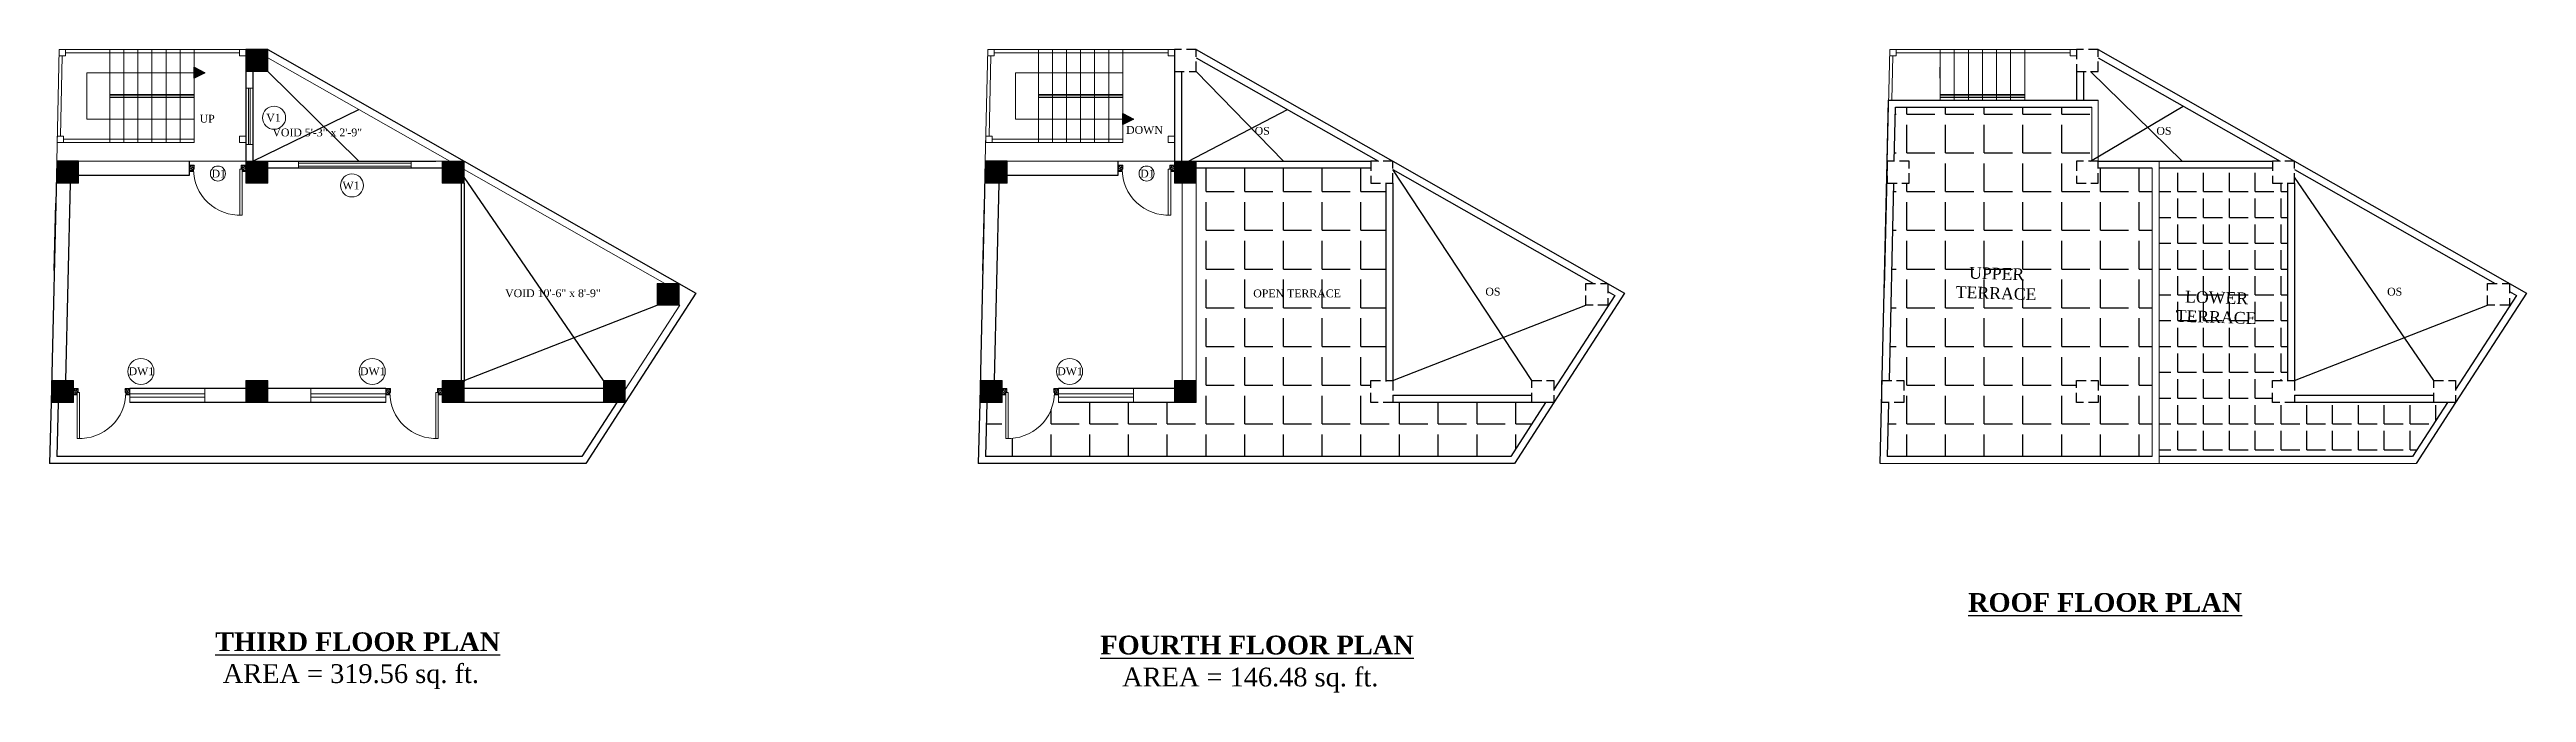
# Model space of a CAD drawing. Header units: inches. Extents: x 155573 to 346502, y -56182 to -26384.
# Drawn here: x 157423 to 159007, y -26795 to -26384 of the extents above; entities that cross this region are included whole.
import ezdxf

# ---------------------------------------------------------------- set-up
doc = ezdxf.new("R2010")
doc.units = ezdxf.units.IN
doc.header["$LTSCALE"] = 5
doc.header["$MEASUREMENT"] = 0
doc.linetypes.add('HIDDEN', pattern=[0.375, 0.25, -0.125])
for name, color, linetype, lineweight in [('A-WALL', 7, 'Continuous', 9), ('DOOR', 62, 'Continuous', 0), ('Dw', 2, 'Continuous', 18)]:
    doc.layers.add(name, color=color, linetype=linetype, lineweight=lineweight)
doc.layers.add('TEXT', color=6, linetype='Continuous')
doc.layers.add('WALL', color=7, linetype='Continuous')
doc.styles.add('ordinary', font='times.ttf')

msp = doc.modelspace()

# ---------------------------------------------------------------- texts
at = {"layer": 'TEXT', "style": 'ordinary'}
for s, p in [('UP', (157519.2, -26431.1, -72.7)), ('V1', (157561.8, -26430.5, -72.7)), ('VOID 5\'-3" x 2\'-9"', (157565.7, -26439.9, -72.7)), ('DOWN', (158111.5, -26438.3, -72.7)), ('OS', (158193.7, -26438.9, -72.7)), ('OS', (158770.2, -26438.9, -72.7)), ('D1', (157526.8, -26466.2, -72.7)), ('W1', (157610.5, -26473.8, -72.7)), ('D1', (158120.5, -26466.2, -72.7)), ('VOID 10\'-6" x 8\'-9"', (157714.5, -26542.7, -72.7)), ('OPEN TERRACE', (158192.8, -26542.8, -72.7)), ('OS', (158341.2, -26541.7, -72.7)), ('OS', (158917.7, -26541.7, -72.7)), ('DW1', (157473.8, -26592.6, -72.7)), ('DW1', (157621.7, -26592.6, -72.7)), ('DW1', (158067.5, -26592.6, -72.7))]:
    msp.add_text(s, height=5, dxfattribs=at).set_placement(p)
at = {"layer": 'TEXT', "char_height": 7.5, "attachment_point": 8, "rotation": 358.2896, "style": 'ordinary'}
for s, insert in [('UPPER\\PTERRACE', (158667.6, -26544, -72.7)), ('LOWER\\PTERRACE', (158808.2, -26559.3, -72.7))]:
    msp.add_mtext_dynamic_manual_height_columns(s, width=101.569, gutter_width=1720.7, heights=[0], dxfattribs=dict(at, insert=insert))
at = {"layer": 'TEXT', "char_height": 12, "width": 219.815, "attachment_point": 8, "style": 'ordinary'}
for s, insert in [('{\\fTimes New Roman|b1|i0|c0|p18;\\LROOF FLOOR PLAN}', (158737.4, -26744.1, -72.7)), ('{\\fTimes New Roman|b1|i0|c0|p18;\\LTHIRD FLOOR PLAN}', (157620.2, -26769.2, -72.7)), ('{\\fTimes New Roman|b1|i0|c0|p18;\\LFOURTH FLOOR PLAN}', (158195.2, -26771.3, -72.7)), ('AREA = 319.56 sq. ft.', (157615.9, -26793.3, -72.7)), ('AREA = 146.48 sq. ft.', (158190.9, -26795.5, -72.7))]:
    msp.add_mtext(s, dxfattribs=dict(at, insert=insert))

# ---------------------------------------------------------------- blocks, each defined once
blk = doc.blocks.new('A$C27B36B59')
at = {"layer": 'DOOR'}
for p, q in [((0, 4), (0, 0)), ((2.5, 4), (0, 4)), ((0, 0), (3, 0)), ((2.5, 2.5), (2.5, 4)), ((3, 2.5), (2.5, 2.5)), ((3, 0), (3, 2.5))]:
    blk.add_line(p, q, dxfattribs=at)
for centre, radius, start, end in [((-1.4, -0.5), 4.75, 22.1411, 72.838), ((1.3, 2.1), 1.64, 45.138, 144.8948), ((2.2, 0.3), 2.49, 83.3149, 152.658), ((0.1, 0.4), 2.05, 349.4875, 93.6805), ((2, -0.5), 2.01, 58.7447, 166.495), ((-0.1, 0.3), 1.13, 343.542, 86.947), ((2.1, -0.4), 1.17, 38.2816, 160.1519)]:
    blk.add_arc(centre, radius, start, end, dxfattribs=at)
blk = doc.blocks.new('D2')
at = {"layer": 'DOOR'}
for p, q in [((74474, 24047.6), (74474, 24018.1)), ((74474, 24047.6), (74475.5, 24047.6)), ((74475.5, 24047.6), (74475.5, 24018.1))]:
    blk.add_line(p, q, dxfattribs=at)
blk.add_arc((74474, 24047.6), 29.5, 180, 272.9146, dxfattribs=at)
at = {"layer": 'DOOR', "xscale": -1, "rotation": 180}
blk.add_blockref('A$C27B36B59', (74442, 24050.1), dxfattribs=at)
at = {"layer": 'DOOR', "rotation": 180}
blk.add_blockref('A$C27B36B59', (74478, 24050.1), dxfattribs=at)

# ---------------------------------------------------------------- hatches: boundary and pattern name
at = {"ltscale": 5}
for points in [[(157515.7, -26402.7), (157515.7, -26395.7), (157522.6, -26399.2)], [(158109.4, -26432.4), (158109.4, -26425.3), (158116.3, -26428.9)]]:
    msp.add_hatch(color=256, dxfattribs=at).paths.add_polyline_path(points)
at = {"layer": 'WALL', "linetype": 'ByBlock', "ltscale": 5, "true_color": 0xf8991e}
h = msp.add_hatch(color=30, dxfattribs=at)
h.dxf.hatch_style = 1
h.paths.add_polyline_path([(157548.7, -26398.4), (157562.7, -26398.4), (157562.7, -26384.4), (157548.7, -26384.4)])
h = msp.add_hatch(dxfattribs=at)
h.set_pattern_fill('ANGLE', color=30, scale=90)
h.set_pattern_definition([(0, (19589.86, 650.744), (0, 24.75), [18, -6.75]), (90, (19589.86, 650.744), (-24.75, 2e-15), [18, -6.75])])
h.paths.add_polyline_path([(158767.5, -26460.3), (158733, -26460.3), (158733, -26469.8), (158719, -26469.8), (158719, -26455.8), (158728, -26455.8), (158729, -26455.2), (158729, -26421.3), (158603.4, -26421.3), (158602.6, -26455.8), (158612.1, -26455.8), (158612.1, -26469.8), (158602.2, -26469.8), (158599.3, -26596.1), (158608.7, -26596.1), (158608.7, -26610.1), (158598.9, -26610.1), (158598.1, -26644.6), (158767.5, -26644.6)])
h.paths.add_polyline_path([(158719, -26596.1), (158733, -26596.1), (158733, -26610.1), (158719, -26610.1)], flags=16)
h.paths.add_polyline_path([(158640.3, -26547.3), (158694.5, -26548.9), (158695.3, -26520.4), (158641.2, -26518.8)], flags=24)
h = msp.add_hatch(color=30, dxfattribs=at)
h.dxf.hatch_style = 1
h.paths.add_polyline_path([(157427.8, -26469.8), (157441.8, -26469.8), (157441.8, -26455.8), (157427.8, -26455.8)])
h = msp.add_hatch(color=30, dxfattribs=at)
h.dxf.hatch_style = 1
h.paths.add_polyline_path([(157548.7, -26469.8), (157562.7, -26469.8), (157562.7, -26455.8), (157548.7, -26455.8)])
h = msp.add_hatch(color=30, dxfattribs=at)
h.dxf.hatch_style = 1
h.paths.add_polyline_path([(157688.3, -26469.8), (157688.3, -26455.8), (157674.3, -26455.8), (157674.3, -26469.8)])
h = msp.add_hatch(color=30, dxfattribs=at)
h.dxf.hatch_style = 1
h.paths.add_polyline_path([(158021.5, -26469.8), (158035.5, -26469.8), (158035.5, -26455.8), (158021.5, -26455.8)])
h = msp.add_hatch(dxfattribs=at)
h.set_pattern_fill('ANGLE', color=30, scale=90)
h.set_pattern_definition([(0, (19686.333, 650.744), (0, 24.75), [18, -6.75]), (90, (19686.333, 650.744), (-24.75, 2e-15), [18, -6.75])])
h.paths.add_polyline_path([(158156.4, -26460.3), (158156.4, -26469.8), (158156.4, -26596.1), (158156.4, -26610.1), (158142.4, -26610.1), (158068.2, -26610.1), (158068.2, -26605.1), (158065.7, -26605.1, -0.414214), (158034.7, -26633), (158034.7, -26605.1), (158032.2, -26605.1), (158032.2, -26610.1), (158022.4, -26610.1), (158021.6, -26644.6), (158357.4, -26644.6), (158379.7, -26610.1), (158282, -26610.1), (158268, -26610.1), (158268, -26596.1), (158277.5, -26596.1), (158277.5, -26469.8), (158268, -26469.8), (158268, -26460.3)])
h.paths.add_polyline_path([(158191.6, -26544.2), (158248.9, -26544.2), (158248.9, -26536.5), (158191.6, -26536.5)], flags=24)
h = msp.add_hatch(color=30, dxfattribs=at)
h.dxf.hatch_style = 1
h.paths.add_polyline_path([(158142.4, -26469.8), (158156.4, -26469.8), (158156.4, -26455.8), (158142.4, -26455.8)])
h = msp.add_hatch(dxfattribs=at)
h.set_pattern_fill('ANGLE', color=30, scale=60)
h.set_pattern_definition([(0, (19589.86, 650.744), (0, 16.5), [12, -4.5]), (90, (19589.86, 650.744), (-16.5, 1e-15), [12, -4.5])])
h.paths.add_polyline_path([(158854, -26469.8), (158844.5, -26469.8), (158844.5, -26460.3), (158772, -26460.3), (158772, -26644.6), (158933.9, -26644.6), (158956.2, -26610.1), (158858.5, -26610.1), (158844.5, -26610.1), (158844.5, -26596.1), (158854, -26596.1)])
h.paths.add_polyline_path([(158781, -26562.6), (158835.1, -26564.2), (158836, -26535.7), (158781.8, -26534.1)], flags=24)
h = msp.add_hatch(color=30, dxfattribs=at)
h.dxf.hatch_style = 1
h.paths.add_polyline_path([(157811.7, -26533.9), (157811.7, -26547.9), (157825.7, -26547.9), (157825.7, -26533.9)])
h = msp.add_hatch(color=30, dxfattribs=at)
h.dxf.hatch_style = 1
h.paths.add_polyline_path([(157424.5, -26596.1), (157424.5, -26610.1), (157438.5, -26610.1), (157438.5, -26596.1)])
h = msp.add_hatch(color=30, dxfattribs=at)
h.dxf.hatch_style = 1
h.paths.add_polyline_path([(157548.7, -26596.1), (157548.7, -26610.1), (157562.7, -26610.1), (157562.7, -26596.1)])
h = msp.add_hatch(color=30, dxfattribs=at)
h.dxf.hatch_style = 1
h.paths.add_polyline_path([(157674.3, -26596.1), (157674.3, -26610.1), (157688.3, -26610.1), (157688.3, -26596.1)])
h = msp.add_hatch(color=30, dxfattribs=at)
h.dxf.hatch_style = 1
h.paths.add_polyline_path([(157777.3, -26596.1), (157777.3, -26610.1), (157791.3, -26610.1), (157791.3, -26596.1)])
h = msp.add_hatch(color=30, dxfattribs=at)
h.dxf.hatch_style = 1
h.paths.add_polyline_path([(158018.2, -26596.1), (158018.2, -26610.1), (158032.2, -26610.1), (158032.2, -26596.1)])
h = msp.add_hatch(color=30, dxfattribs=at)
h.dxf.hatch_style = 1
h.paths.add_polyline_path([(158142.4, -26596.1), (158142.4, -26610.1), (158156.4, -26610.1), (158156.4, -26596.1)])

# ---------------------------------------------------------------- linework, layer by layer
at = {"ltscale": 5}
for p, q in [((157515.7, -26402.7, -72.7), (157515.7, -26395.7, -72.7)), ((157515.7, -26395.7, -72.7), (157522.6, -26399.2, -72.7)), ((158632, -26402.7, -72.7), (158632, -26395.7, -72.7)), ((157522.6, -26399.2, -72.7), (157515.7, -26402.7, -72.7)), ((158109.4, -26432.4, -72.7), (158109.4, -26425.3, -72.7)), ((158109.4, -26425.3, -72.7), (158116.3, -26428.9, -72.7)), ((158116.3, -26428.9, -72.7), (158109.4, -26432.4, -72.7))]:
    msp.add_line(p, q, dxfattribs=at)
at = {"layer": 'A-WALL', "ltscale": 5}
for p, q in [((157429.5, -26384.4, -72.7), (157427.8, -26455.8, -72.7)), ((157548.7, -26384.4, -72.7), (157429.5, -26384.4, -72.7)), ((157431.4, -26388.4, -72.7), (157430.2, -26439.8, -72.7)), ((157544.7, -26386.4, -72.7), (157433.5, -26386.4, -72.7)), ((157461.7, -26384.4, -72.7), (157461.7, -26443.8, -72.7)), ((157470.7, -26384.4, -72.7), (157470.7, -26443.8, -72.7)), ((157479.7, -26384.4, -72.7), (157479.7, -26443.8, -72.7)), ((157488.7, -26384.4, -72.7), (157488.7, -26443.8, -72.7)), ((157497.7, -26384.4, -72.7), (157497.7, -26443.8, -72.7)), ((157506.7, -26384.4, -72.7), (157506.7, -26443.8, -72.7)), ((157515.7, -26384.4, -72.7), (157515.7, -26414.1, -72.7)), ((158023.2, -26384.4, -72.7), (158021.5, -26455.8, -72.7)), ((158142.4, -26384.4, -72.7), (158023.2, -26384.4, -72.7)), ((158025.1, -26388.4, -72.7), (158023.9, -26439.8, -72.7)), ((158138.4, -26386.4, -72.7), (158027.2, -26386.4, -72.7)), ((158055.4, -26384.4, -72.7), (158055.4, -26443.8, -72.7)), ((158064.4, -26384.4, -72.7), (158064.4, -26443.8, -72.7)), ((158073.4, -26384.4, -72.7), (158073.4, -26443.8, -72.7)), ((158082.4, -26384.4, -72.7), (158082.4, -26443.8, -72.7)), ((158091.4, -26384.4, -72.7), (158091.4, -26443.8, -72.7)), ((158100.4, -26384.4, -72.7), (158100.4, -26443.8, -72.7)), ((158109.4, -26384.4, -72.7), (158109.4, -26414.1, -72.7)), ((158599.8, -26384.4, -72.7), (158598.1, -26455.8, -72.7)), ((158719, -26384.4, -72.7), (158599.8, -26384.4, -72.7)), ((158601.7, -26388.4, -72.7), (158601, -26416.8, -72.7)), ((158715, -26386.4, -72.7), (158603.8, -26386.4, -72.7)), ((158632, -26384.4, -72.7), (158632, -26416.8, -72.7)), ((158641, -26384.4, -72.7), (158641, -26416.8, -72.7)), ((158650, -26384.4, -72.7), (158650, -26416.8, -72.7)), ((158659, -26384.4, -72.7), (158659, -26416.8, -72.7)), ((158668, -26384.4, -72.7), (158668, -26416.8, -72.7)), ((158677, -26384.4, -72.7), (158677, -26416.8, -72.7)), ((158686, -26384.4, -72.7), (158686, -26414.1, -72.7)), ((157447.1, -26428.9, -72.7), (157447.1, -26399.2, -72.7)), ((157447.1, -26399.2, -72.7), (157515.7, -26399.2, -72.7)), ((157515.7, -26413.1, -72.7), (157461.7, -26413.1, -72.7)), ((157553.2, -26409.1, -72.7), (157548.7, -26409.1, -72.7)), ((158040.8, -26428.9, -72.7), (158040.8, -26399.2, -72.7)), ((158040.8, -26399.2, -72.7), (158109.4, -26399.2, -72.7)), ((158109.4, -26413.1, -72.7), (158055.4, -26413.1, -72.7)), ((158686, -26413.1, -72.7), (158632, -26413.1, -72.7)), ((157515.7, -26428.9, -72.7), (157447.1, -26428.9, -72.7)), ((157515.7, -26414.1, -72.7), (157461.7, -26414.1, -72.7)), ((157515.7, -26415.1, -72.7), (157461.7, -26415.1, -72.7)), ((157515.7, -26414.1, -72.7), (157515.7, -26443.8, -72.7)), ((158109.4, -26428.9, -72.7), (158040.8, -26428.9, -72.7)), ((158109.4, -26414.1, -72.7), (158055.4, -26414.1, -72.7)), ((158109.4, -26415.1, -72.7), (158055.4, -26415.1, -72.7)), ((158109.4, -26414.1, -72.7), (158109.4, -26443.8, -72.7)), ((158686, -26414.1, -72.7), (158632, -26414.1, -72.7)), ((158686, -26415.1, -72.7), (158632, -26415.1, -72.7)), ((158686, -26414.1, -72.7), (158686, -26416.8, -72.7)), ((158729, -26455.8, -72.7), (158729, -26421.3, -72.7)), ((158733, -26455.8, -72.7), (158733, -26416.8, -72.7)), ((157515.7, -26443.8, -72.7), (157428.1, -26443.8, -72.7)), ((157515.7, -26441.8, -72.7), (157432.2, -26441.8, -72.7)), ((157548.7, -26443.8, -72.7), (157544.7, -26443.8, -72.7)), ((158109.4, -26443.8, -72.7), (158021.8, -26443.8, -72.7)), ((158109.4, -26441.8, -72.7), (158025.9, -26441.8, -72.7)), ((158142.4, -26443.8, -72.7), (158138.4, -26443.8, -72.7)), ((157548.7, -26455.8, -72.7), (157427.8, -26455.8, -72.7)), ((157553.2, -26445.1, -72.7), (157548.7, -26445.1, -72.7)), ((157582.5, -26460.3, -72.7), (157582.5, -26455.8, -72.7)), ((157654.5, -26460.3, -72.7), (157654.5, -26455.8, -72.7)), ((158142.4, -26455.8, -72.7), (158021.5, -26455.8, -72.7)), ((158767.5, -26644.6, -72.7), (158767.5, -26460.3, -72.7)), ((158772, -26649.1, -72.7), (158772, -26455.8, -72.7)), ((158147.4, -26469.8, -72.7), (158147.4, -26596.1, -72.7)), ((158156.4, -26469.8, -72.7), (158156.4, -26596.1, -72.7)), ((157474.5, -26601.1, -72.7), (157474.5, -26610.1, -72.7)), ((157522.5, -26601.1, -72.7), (157522.5, -26610.1, -72.7)), ((157590.3, -26601.1, -72.7), (157590.3, -26610.1, -72.7)), ((157638.3, -26601.1, -72.7), (157638.3, -26610.1, -72.7)), ((158068.2, -26601.1, -72.7), (158068.2, -26610.1, -72.7)), ((158116.2, -26601.1, -72.7), (158116.2, -26610.1, -72.7)), ((157424.5, -26610.1, -72.7), (157424.2, -26610.1, -72.7)), ((158018.2, -26610.1, -72.7), (158017.9, -26610.1, -72.7)), ((158936.3, -26649.1, -72.7), (158593.5, -26649.1, -72.7))]:
    msp.add_line(p, q, dxfattribs=at)
at = {"layer": 'A-WALL', "lineweight": 30}
for p, q in [((157548.7, -26384.4, -72.7), (157548.7, -26455.8, -72.7)), ((157562.7, -26384.4, -72.7), (157548.7, -26384.4, -72.7)), ((157562.7, -26384.4, -72.7), (157688.3, -26455.8, -72.7)), ((158142.4, -26384.4, -72.7), (158142.4, -26455.8, -72.7)), ((158156.4, -26384.4, -72.7), (158282, -26455.8, -72.7)), ((158156.4, -26389.6, -72.7), (158272.9, -26455.8, -72.7)), ((158733, -26384.4, -72.7), (158858.5, -26455.8, -72.7)), ((158733, -26389.6, -72.7), (158849.4, -26455.8, -72.7)), ((157553.2, -26398.4, -72.7), (157553.2, -26455.8, -72.7)), ((157553.2, -26398.4, -72.7), (157553.2, -26455.8, -72.7)), ((158142.4, -26398.4, -72.7), (158142.4, -26455.8, -72.7)), ((158146.9, -26398.4, -72.7), (158146.9, -26455.8, -72.7)), ((158719, -26398.4, -72.7), (158719, -26416.8, -72.7)), ((158723.5, -26398.4, -72.7), (158723.5, -26416.8, -72.7)), ((158593.5, -26649.1, -72.7), (158598.9, -26419.7, -72.7)), ((158598.1, -26455.8, -72.7), (158599, -26416.8, -72.7)), ((158599, -26416.8, -72.7), (158733, -26416.8, -72.7)), ((158602.6, -26455.8, -72.7), (158603.4, -26421.3, -72.7)), ((158603.4, -26421.3, -72.7), (158729, -26421.3, -72.7)), ((157427.8, -26455.8, -72.7), (157424.2, -26610.1, -72.7)), ((157441.8, -26455.8, -72.7), (157427.8, -26455.8, -72.7)), ((157512.7, -26464.8, -72.7), (157512.7, -26455.8, -72.7)), ((157562.7, -26455.8, -72.7), (157670.1, -26455.8, -72.7)), ((157674.3, -26460.3, -72.7), (157562.7, -26460.3, -72.7)), ((157688.3, -26455.8, -72.7), (157836.5, -26540.1, -72.7)), ((158021.5, -26455.8, -72.7), (158017.9, -26610.1, -72.7)), ((158035.5, -26455.8, -72.7), (158021.5, -26455.8, -72.7)), ((158035.5, -26455.8, -72.7), (158021.5, -26455.8, -72.7)), ((158106.4, -26464.8, -72.7), (158106.4, -26455.8, -72.7)), ((158156.4, -26455.8, -72.7), (158268, -26455.8, -72.7)), ((158268, -26460.3, -72.7), (158156.4, -26460.3, -72.7)), ((158282, -26455.8, -72.7), (158430.2, -26540.1, -72.7)), ((158598.1, -26455.8, -72.7), (158596.2, -26536.7, -72.7)), ((158733, -26455.8, -72.7), (158844.5, -26455.8, -72.7)), ((158767.5, -26460.3, -72.7), (158733, -26460.3, -72.7)), ((158844.5, -26460.3, -72.7), (158772, -26460.3, -72.7)), ((158858.5, -26455.8, -72.7), (159006.8, -26540.1, -72.7)), ((157436.5, -26469.8, -72.7), (157433.5, -26596.1, -72.7)), ((157441.8, -26464.8, -72.7), (157512.7, -26464.8, -72.7)), ((157686.3, -26469.8, -72.7), (157686.3, -26596.6, -72.7)), ((157688.3, -26469.8, -72.7), (157688.3, -26596.6, -72.7)), ((158030.2, -26469.8, -72.7), (158027.2, -26596.1, -72.7)), ((158035.5, -26464.8, -72.7), (158106.4, -26464.8, -72.7)), ((158277.5, -26469.8, -72.7), (158277.5, -26596.6, -72.7)), ((158282, -26461, -72.7), (158410.3, -26533.9, -72.7)), ((158282, -26469.8, -72.7), (158282, -26596.6, -72.7)), ((158602.2, -26469.8, -72.7), (158599.3, -26596.1, -72.7)), ((158854, -26469.8, -72.7), (158854, -26596.1, -72.7)), ((158858.5, -26461, -72.7), (158986.8, -26533.9, -72.7)), ((158858.5, -26469.8, -72.7), (158858.5, -26596.6, -72.7)), ((157426.2, -26525.7, -72.7), (157427.2, -26482.7, -72.7)), ((158019.9, -26525.7, -72.7), (158020.9, -26482.7, -72.7)), ((158419.4, -26539.1, -72.7), (158423.9, -26541.6, -72.7)), ((158995.9, -26539.1, -72.7), (159000.4, -26541.6, -72.7)), ((157836.5, -26540.1, -72.7), (157791.3, -26610.1, -72.7)), ((158430.2, -26540.1, -72.7), (158385, -26610.1, -72.7)), ((158423.9, -26541.6, -72.7), (158385, -26601.8, -72.7)), ((159006.8, -26540.1, -72.7), (158961.5, -26610.1, -72.7)), ((159000.4, -26541.6, -72.7), (158961.5, -26601.8, -72.7)), ((157548.7, -26601.1, -72.7), (157474.5, -26601.1, -72.7)), ((157638.3, -26601.1, -72.7), (157562.7, -26601.1, -72.7)), ((157777.3, -26601.1, -72.7), (157688.3, -26601.1, -72.7)), ((158142.4, -26601.1, -72.7), (158068.2, -26601.1, -72.7)), ((157424.2, -26610.1, -72.7), (157423.2, -26649.1, -72.7)), ((157428.7, -26610.1, -72.7), (157427.9, -26644.6, -72.7)), ((157638.3, -26610.1, -72.7), (157474.5, -26610.1, -72.7)), ((157791.3, -26610.1, -72.7), (157688.3, -26610.1, -72.7)), ((157785.9, -26610.1, -72.7), (157763.6, -26644.6, -72.7)), ((157791.3, -26610.1, -72.7), (157766.1, -26649.1, -72.7)), ((158017.9, -26610.1, -72.7), (158017, -26649.1, -72.7)), ((158022.4, -26610.1, -72.7), (158021.6, -26644.6, -72.7)), ((158142.4, -26610.1, -72.7), (158068.2, -26610.1, -72.7)), ((158371, -26605.6, -72.7), (158282, -26605.6, -72.7)), ((158385, -26610.1, -72.7), (158282, -26610.1, -72.7)), ((158379.7, -26610.1, -72.7), (158357.4, -26644.6, -72.7)), ((158385, -26610.1, -72.7), (158359.8, -26649.1, -72.7)), ((158598.9, -26610.1, -72.7), (158598.1, -26644.6, -72.7)), ((158947.5, -26605.6, -72.7), (158858.5, -26605.6, -72.7)), ((158961.5, -26610.1, -72.7), (158858.5, -26610.1, -72.7)), ((158956.2, -26610.1, -72.7), (158933.9, -26644.6, -72.7)), ((158961.5, -26610.1, -72.7), (158936.3, -26649.1, -72.7)), ((157766.1, -26649.1, -72.7), (157423.2, -26649.1, -72.7)), ((157763.6, -26644.6, -72.7), (157427.9, -26644.6, -72.7)), ((158359.8, -26649.1, -72.7), (158017, -26649.1, -72.7)), ((158357.4, -26644.6, -72.7), (158021.6, -26644.6, -72.7)), ((158767.5, -26644.6, -72.7), (158598.1, -26644.6, -72.7)), ((158933.9, -26644.6, -72.7), (158772, -26644.6, -72.7))]:
    msp.add_line(p, q, dxfattribs=at)
at = {"layer": 'A-WALL', "ltscale": 5, "elevation": -72.7}
for points in [[(157429.5, -26384.4), (157433.5, -26384.4), (157433.5, -26388.4), (157429.5, -26388.4)], [(157544.7, -26384.4), (157548.7, -26384.4), (157548.7, -26388.4), (157544.7, -26388.4)], [(157548.7, -26398.4), (157562.7, -26398.4), (157562.7, -26384.4), (157548.7, -26384.4)], [(157562.7, -26389.6), (157562.7, -26398.4), (157553.2, -26398.4), (157553.2, -26419.8), (157553.2, -26455.8), (157562.7, -26455.8), (157679.2, -26455.8)], [(158023.2, -26384.4), (158027.2, -26384.4), (158027.2, -26388.4), (158023.2, -26388.4)], [(158138.4, -26384.4), (158142.4, -26384.4), (158142.4, -26388.4), (158138.4, -26388.4)], [(158599.8, -26384.4), (158603.8, -26384.4), (158603.8, -26388.4), (158599.8, -26388.4)], [(158715, -26384.4), (158719, -26384.4), (158719, -26388.4), (158715, -26388.4)], [(157428.2, -26439.8), (157432.2, -26439.8), (157432.2, -26443.8), (157428.2, -26443.8)], [(157544.7, -26439.8), (157548.7, -26439.8), (157548.7, -26443.8), (157544.7, -26443.8)], [(158021.9, -26439.8), (158025.9, -26439.8), (158025.9, -26443.8), (158021.9, -26443.8)], [(158138.4, -26439.8), (158142.4, -26439.8), (158142.4, -26443.8), (158138.4, -26443.8)], [(157427.8, -26469.8), (157441.8, -26469.8), (157441.8, -26455.8), (157427.8, -26455.8)], [(157548.7, -26469.8), (157562.7, -26469.8), (157562.7, -26455.8), (157548.7, -26455.8)], [(157674.3, -26469.8), (157688.3, -26469.8), (157688.3, -26455.8), (157674.3, -26455.8)], [(158021.5, -26469.8), (158035.5, -26469.8), (158035.5, -26455.8), (158021.5, -26455.8)], [(158142.4, -26469.8), (158156.4, -26469.8), (158156.4, -26455.8), (158142.4, -26455.8)], [(157811.7, -26533.9), (157825.7, -26533.9), (157825.7, -26547.9), (157811.7, -26547.9)], [(157424.5, -26596.1), (157438.5, -26596.1), (157438.5, -26610.1), (157424.5, -26610.1)], [(157548.7, -26596.1), (157562.7, -26596.1), (157562.7, -26610.1), (157548.7, -26610.1)], [(157674.3, -26596.1), (157688.3, -26596.1), (157688.3, -26610.1), (157674.3, -26610.1)], [(157777.3, -26596.1), (157791.3, -26596.1), (157791.3, -26610.1), (157777.3, -26610.1)], [(158018.2, -26596.1), (158032.2, -26596.1), (158032.2, -26610.1), (158018.2, -26610.1)], [(158142.4, -26596.1), (158156.4, -26596.1), (158156.4, -26610.1), (158142.4, -26610.1)]]:
    msp.add_lwpolyline(points, close=True, dxfattribs=at)
msp.add_lwpolyline([(157688.3, -26601.1), (157688.3, -26601.1), (157777.3, -26601.1), (157777.3, -26596.1), (157791.3, -26596.1), (157791.3, -26601.8), (157826.1, -26547.9), (157811.7, -26547.9), (157811.7, -26533.9), (157816.6, -26533.9), (157688.3, -26461), (157688.3, -26469.8)], dxfattribs=at)
at = {"layer": 'A-WALL', "ltscale": 5}
for centre, radius in [((157566.8, -26428, -72.7), 7.38), ((157530.9, -26463.7, -72.7), 4.82), ((158124.6, -26463.7, -72.7), 4.82), ((157616.6, -26471.3, -72.7), 7.38), ((157481.7, -26590.2, -72.7), 8.32), ((157629.6, -26590.2, -72.7), 8.32), ((158075.4, -26590.2, -72.7), 8.32)]:
    msp.add_circle(centre, radius, dxfattribs=at)
at = {"layer": 'Dw', "color": 3}
for p, q in [((157550.5, -26445.1, -72.7), (157550.5, -26409.1, -72.7)), ((157551.5, -26445.1, -72.7), (157551.5, -26409.1, -72.7)), ((157654.5, -26457, -72.7), (157582.5, -26457, -72.7)), ((157654.5, -26459, -72.7), (157582.5, -26459, -72.7)), ((157522.5, -26604.6, -72.7), (157474.5, -26604.6, -72.7)), ((157522.5, -26606.6, -72.7), (157474.5, -26606.6, -72.7)), ((157590.3, -26604.6, -72.7), (157638.3, -26604.6, -72.7)), ((157590.3, -26606.6, -72.7), (157638.3, -26606.6, -72.7)), ((158116.2, -26604.6, -72.7), (158068.2, -26604.6, -72.7)), ((158116.2, -26606.6, -72.7), (158068.2, -26606.6, -72.7))]:
    msp.add_line(p, q, dxfattribs=at)
at = {"layer": 'WALL', "color": 30, "linetype": 'ByBlock', "ltscale": 5, "true_color": 0xf8991e}
for p, q in [((157562.7, -26398.4, -72.7), (157620.9, -26455.8, -72.7)), ((158156.4, -26398.4, -72.7), (158212.2, -26455.8, -72.7)), ((158728, -26398.4, -72.7), (158786.6, -26455.8, -72.7)), ((157553.2, -26455.8, -72.7), (157620.9, -26422.7, -72.7)), ((158151.4, -26455.8, -72.7), (158214.7, -26422.7, -72.7)), ((158728, -26455.8, -72.7), (158787.4, -26420.5, -72.7)), ((157777.3, -26596.1, -72.7), (157688.3, -26466.1, -72.7)), ((158371, -26596.1, -72.7), (158282, -26461, -72.7)), ((158947.5, -26596.1, -72.7), (158858.5, -26466.1, -72.7)), ((157688.3, -26596.1, -72.7), (157811.7, -26547.9, -72.7)), ((158282, -26596.1, -72.7), (158405.4, -26547.9, -72.7)), ((158858.5, -26596.1, -72.7), (158981.9, -26547.9, -72.7))]:
    msp.add_line(p, q, dxfattribs=at)
at = {"layer": 'WALL', "color": 2, "linetype": 'HIDDEN', "ltscale": 5, "elevation": -72.7}
for points in [[(158142.4, -26398.4), (158156.4, -26398.4), (158156.4, -26384.4), (158142.4, -26384.4)], [(158719, -26398.4), (158733, -26398.4), (158733, -26384.4), (158719, -26384.4)], [(158268, -26469.8), (158282, -26469.8), (158282, -26455.8), (158268, -26455.8)], [(158598.1, -26469.8), (158612.1, -26469.8), (158612.1, -26455.8), (158598.1, -26455.8)], [(158719, -26469.8), (158733, -26469.8), (158733, -26455.8), (158719, -26455.8)], [(158844.5, -26469.8), (158858.5, -26469.8), (158858.5, -26455.8), (158844.5, -26455.8)], [(158405.4, -26533.9), (158419.4, -26533.9), (158419.4, -26547.9), (158405.4, -26547.9)], [(158981.9, -26533.9), (158995.9, -26533.9), (158995.9, -26547.9), (158981.9, -26547.9)], [(158268, -26596.1), (158282, -26596.1), (158282, -26610.1), (158268, -26610.1)], [(158371, -26596.1), (158385, -26596.1), (158385, -26610.1), (158371, -26610.1)], [(158594.7, -26596.1), (158608.7, -26596.1), (158608.7, -26610.1), (158594.7, -26610.1)], [(158719, -26596.1), (158733, -26596.1), (158733, -26610.1), (158719, -26610.1)], [(158844.5, -26596.1), (158858.5, -26596.1), (158858.5, -26610.1), (158844.5, -26610.1)], [(158947.5, -26596.1), (158961.5, -26596.1), (158961.5, -26610.1), (158947.5, -26610.1)]]:
    msp.add_lwpolyline(points, close=True, dxfattribs=at)

# ---------------------------------------------------------------- block references
at = {"layer": 'WALL', "color": 2, "linetype": 'ByBlock'}
for p in [(83070.8, -50508.4, -72.7), (83664.5, -50508.4, -72.7), (83196.3, -50651.2, -72.7)]:
    msp.add_blockref('D2', p, dxfattribs=at)
at = {"layer": 'WALL', "color": 2, "linetype": 'ByBlock', "xscale": -1, "rotation": 359.9999999998169}
for p in [(231916.5, -50651.2, -72.7), (232510.2, -50651.2, -72.7)]:
    msp.add_blockref('D2', p, dxfattribs=at)

msp.set_redraw_order([(e.dxf.handle, doc.entitydb.next_handle()) for e in msp.query("TEXT MTEXT ATTDEF DIMENSION ARC_DIMENSION")])  # texts and dimensions are drawn at this point

doc.saveas('drawing.dxf')
